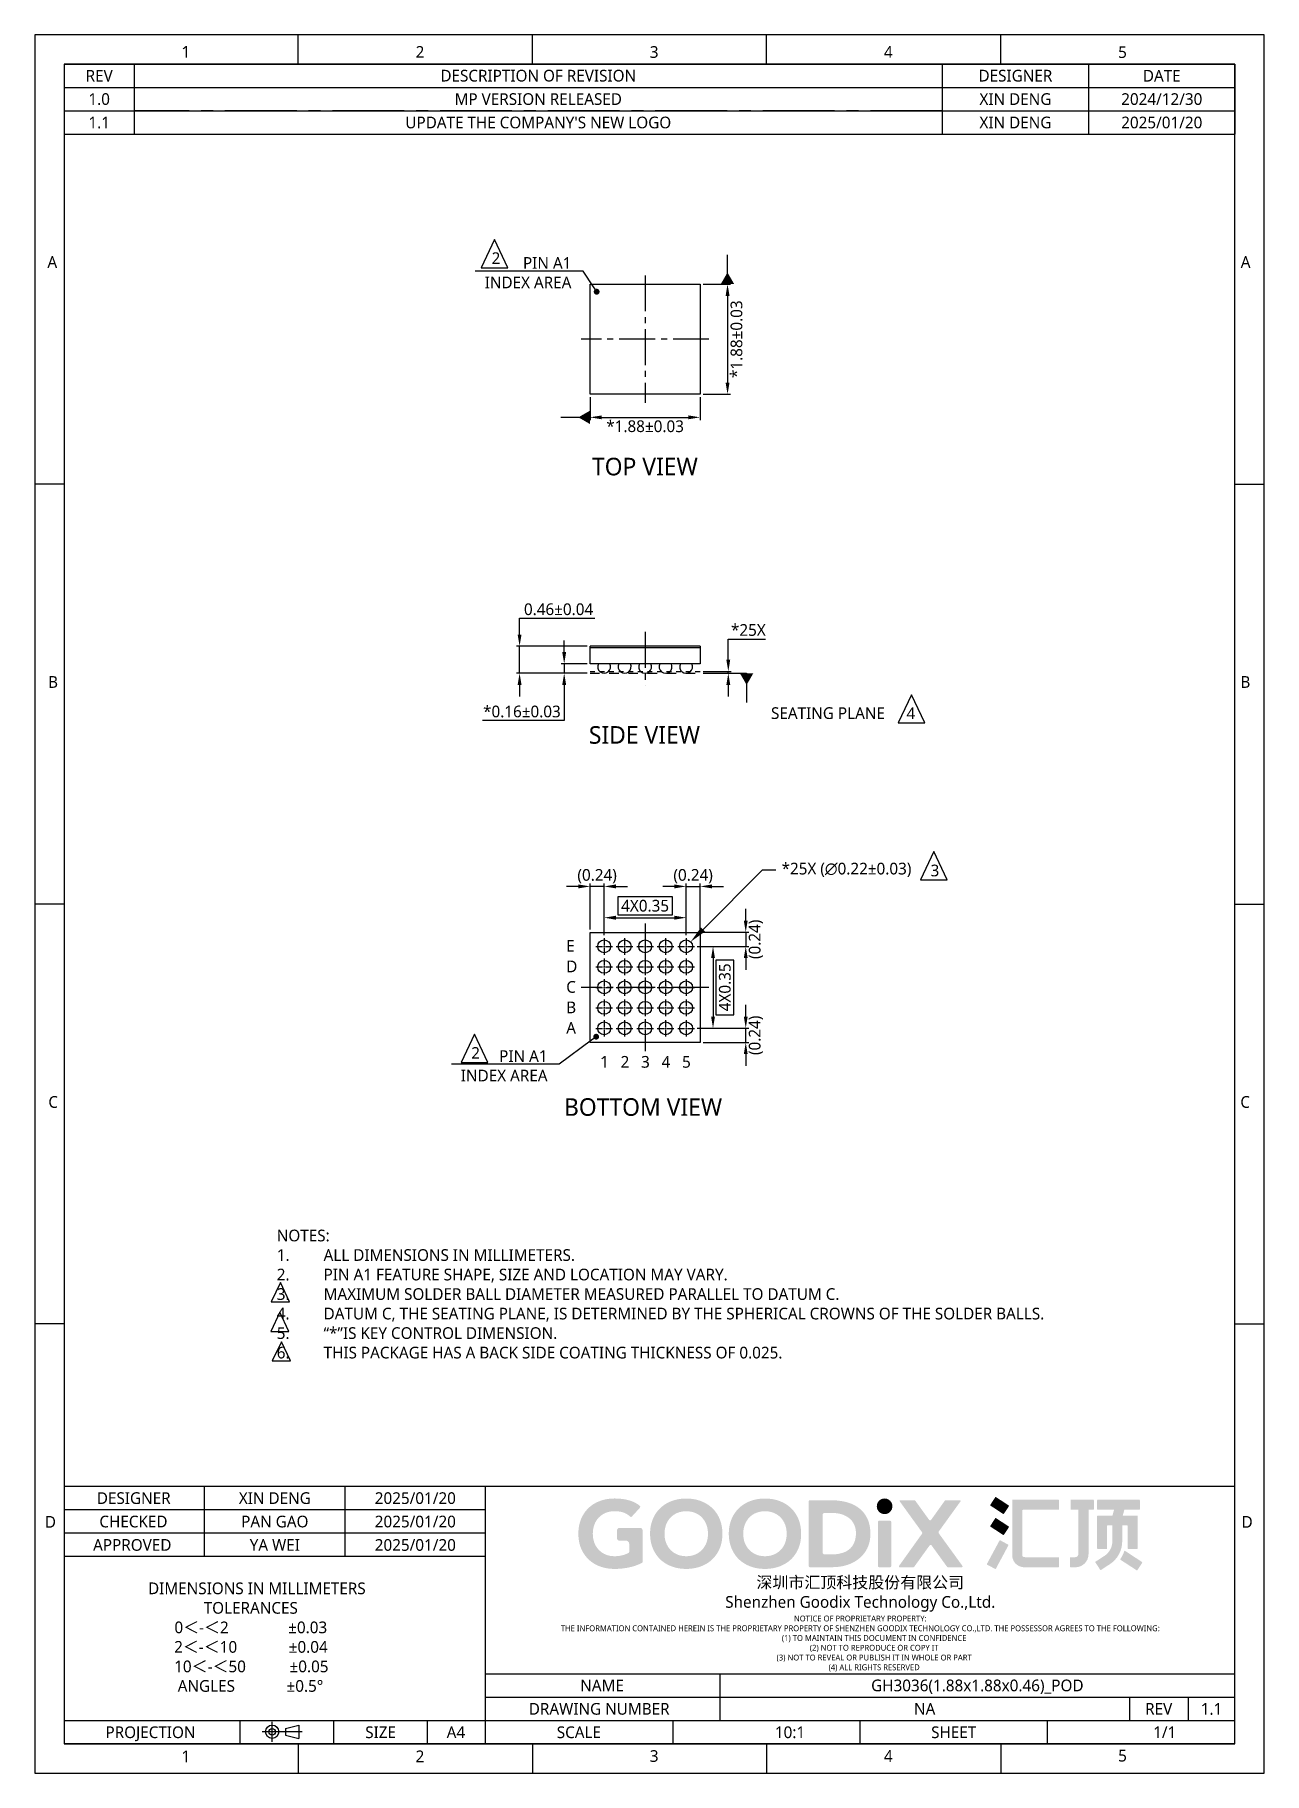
# Model space of a CAD drawing. Header units: millimetres. Extents: x 1120 to 1330, y 244 to 541.
import ezdxf
from ezdxf import colors
from ezdxf.entities.mleader import LeaderData, LeaderLine
from ezdxf.enums import TextEntityAlignment as Align
from ezdxf.math import Vec2, Vec3

# ---------------------------------------------------------------- set-up
doc = ezdxf.new("R2010")
doc.units = ezdxf.units.MM
doc.header["$LTSCALE"] = 16.335
doc.header["$PDMODE"] = 3
doc.header["$PDSIZE"] = 8
doc.linetypes.add('CENTER2', pattern=[1.125, 0.75, -0.125, 0.125, -0.125])
doc.linetypes.add('DASHED', pattern=[0.2, 0.1, -0.1])
doc.layers.get('0').update_dxf_attribs({"linetype": 'CONTINUOUS'})
doc.layers.get('DEFPOINTS').update_dxf_attribs({"linetype": 'CONTINUOUS'})
doc.layers.add('AM_5', color=3, linetype='CONTINUOUS', lineweight=25)
doc.layers.add('Outline', color=7, linetype='CONTINUOUS', lineweight=30)
for name, color, linetype in [('CL', 10, 'CENTER2'), ('DIM', 3, 'CONTINUOUS'), ('TXT', 2, 'CONTINUOUS'), ('图层 1', 7, 'CONTINUOUS')]:
    doc.layers.add(name, color=color, linetype=linetype)
doc.styles.get("Standard").update_dxf_attribs({"font": '', "height": 2})
doc.styles.get('Standard').set_extended_font_data('Microsoft YaHei')
doc.dimstyles.new('AM_ISO', dxfattribs={"dimtxt": 2, "dimasz": 2, "dimexe": 0.5, "dimexo": 0.5, "dimgap": 0.5, "dimtad": 2, "dimtoh": 1, "dimdec": 3, "dimlfac": 0.1, "dimdsep": 46, "dimtxsty": 'Standard', "dimcen": 1, "dimclrd": 3, "dimclre": 3, "dimclrt": 3, "dimadec": 0, "dimazin": 2, "dimtp": 0.1, "dimtm": 0.1, "dimtfac": 0.71, "dimtdec": 3, "dimtmove": 0, "dimatfit": 3, "dimfxl": 1, "dimlwd": -1, "dimlwe": -1, "dimarcsym": 0})
doc.dimstyles.new('AM_ISO_biaozhu_up', dxfattribs={"dimtxt": 2, "dimasz": 2, "dimexe": 0.5, "dimexo": 0.5, "dimgap": 0.5, "dimtad": 1, "dimtoh": 1, "dimdec": 3, "dimlfac": 0.1, "dimdsep": 46, "dimtxsty": 'Standard', "dimcen": 1, "dimclrd": 3, "dimclre": 3, "dimclrt": 3, "dimadec": 0, "dimazin": 2, "dimtp": 0.1, "dimtm": 0.1, "dimtfac": 0.71, "dimtdec": 3, "dimtmove": 0, "dimatfit": 3, "dimfxl": 1, "dimlwd": -1, "dimlwe": -1, "dimarcsym": 0})
doc.dimstyles.new('AM_ISO_Local', dxfattribs={"dimtxt": 2, "dimasz": 2, "dimexe": 0.5, "dimexo": 0.5, "dimgap": 0.5, "dimtad": 2, "dimtoh": 1, "dimlfac": 0.1, "dimdsep": 46, "dimtxsty": 'Standard', "dimcen": 1, "dimclrd": 256, "dimclre": 256, "dimclrt": 256, "dimadec": 0, "dimazin": 2, "dimtp": 0.1, "dimtm": 0.1, "dimtfac": 0.71, "dimtmove": 0, "dimatfit": 3, "dimfxl": 1, "dimlwd": -1, "dimlwe": -1, "dimarcsym": 0})

msp = doc.modelspace()

# ---------------------------------------------------------------- texts
at = {"insert": (1125, 276.904), "char_height": 2, "width": 72, "attachment_point": 1}
msp.add_mtext('{\\fMicrosoft YaHei|b0|i0|c134|p34;\\W7.06271;   }DIMENSIONS IN MILLIMETERS\\P{\\fMicrosoft YaHei|b0|i0|c134|p34;\\W8.80404;    }TOLERANCES\\P{\\fMicrosoft YaHei|b0|i0|c134|p34;\\W9.27833;   }0＜-＜2               ±0.03\\P{\\fMicrosoft YaHei|b0|i0|c134|p34;\\W9.25550;   }2＜-＜10             ±0.04\\P{\\fMicrosoft YaHei|b0|i0|c134|p34;\\W9.25770;   }10＜-＜50           ±0.05\\P{\\fMicrosoft YaHei|b0|i0|c134|p34;\\W9.55528;   }ANGLES             ±0.5°', dxfattribs=at)
at = {"linetype": 'Continuous', "insert": (1261, 261.6957), "char_height": 0.8484848, "width": 128, "attachment_point": 8}
msp.add_mtext('{\\W9.3189;        \\P\\W8.43406;     \\P\\H2.35716x;\\W1;深圳市汇顶科技股份有限公司\\PShenzhen Goodix Technology Co.,Ltd.\\P\\H0.5x;NOTICE OF PROPRIETARY PROPERTY:\\PTHE INFORMATION CONTAINED HEREIN IS THE PROPRIETARY PROPERTY OF SHENZHEN GOODIX TECHNOLOGY CO.,LTD. THE POSSESSOR AGREES TO THE FOLLOWING:\\P^I^I^I^I^I^I^I^I^I^I^I^I^I^I(1) TO MAINTAIN THIS DOCUMENT IN CONFIDENCE\\P^I^I^I^I^I^I^I^I^I^I^I^I^I^I(2) NOT TO REPRODUCE OR COPY IT\\P^I^I^I^I^I^I^I^I^I^I^I^I^I^I(3) NOT TO REVEAL OR PUBLISH IT IN WHOLE OR PART\\P^I^I^I^I^I^I^I^I^I^I^I^I^I^I(4) ALL RIGHTS RESERVED}', dxfattribs=at)
at = {"layer": 'DIM', "char_height": 2, "attachment_point": 1}
for s, insert, width in [('2', (1198.0259, 504.1481), 2.331744), ('SEATING PLANE', (1245.7528, 426.4273), 31.014548), ('4', (1268.8995, 426.3985), 2.331744), ('3', (1273.0055, 399.5462), 2.331744), ('2', (1194.5469, 368.3709), 2.331744)]:
    msp.add_mtext(s, dxfattribs=dict(at, insert=insert, width=width))
at = {"layer": 'TXT'}
for s, p in [('E', (1210.7765, 384.6547)), ('D', (1210.7765, 381.1547)), ('C', (1210.7765, 377.6547)), ('B', (1210.7765, 374.1547)), ('A', (1210.7765, 370.6547)), ('1', (1216.5625, 364.8525)), ('2', (1220.0625, 364.8525)), ('3', (1223.5625, 364.8525)), ('4', (1227.0625, 364.8525)), ('5', (1230.5625, 364.8525))]:
    msp.add_text(s, height=2, dxfattribs=at).set_placement(p)
at = {"layer": 'TXT', "attachment_point": 1}
for s, insert, char_height, width in [('\\pi6.03607;TOP VIEW', (1209.1346, 469.0491), 3, 31.110225), ('\\pi5.75621;SIDE VIEW', (1208.8846, 423.2019), 3, 31.110225), ('\\pi1.46635;BOTTOM VIEW', (1208.9214, 359.6315), 3, 31.110225), ('NOTES:\\P1.^IALL DIMENSIONS IN MILLIMETERS.{\\H1.86932x; }\\P2.^IPIN A1 FEATURE SHAPE, SIZE AND LOCATION MAY VARY.{\\H1.5835x; }\\P3.^IMAXIMUM SOLDER BALL DIAMETER MEASURED PARALLEL TO DATUM C.{\\H1.67426x; }\\P4.^IDATUM C, THE SEATING PLANE, IS DETERMINED BY THE SPHERICAL CROWNS OF THE SOLDER BALLS.{\\H1.64005x; }\\P5.^I“*”IS KEY CONTROL DIMENSION.{\\H1.65145x; }\\P6.^ITHIS PACKAGE HAS A BACK SIDE COATING THICKNESS OF 0.025.{\\H1.64765x; }', (1161.3332, 337.1838), 2, 139.985843)]:
    msp.add_mtext(s, dxfattribs=dict(at, insert=insert, char_height=char_height, width=width))

# ---------------------------------------------------------------- blocks, each defined once
blk = doc.blocks.new('*T58')
at = {"color": 0, "linetype": 'ByBlock', "lineweight": -2, "transparency": 16777216}
for p, q in [((0, 0), (200, 0)), ((0, 0), (0, -12)), ((12, 0), (12, -12)), ((150, 0), (150, -12)), ((175, 0), (175, -12)), ((200, 0), (200, -12)), ((0, -4), (200, -4)), ((0, -8), (200, -8)), ((0, -12), (200, -12))]:
    blk.add_line(p, q, dxfattribs=at)
at = {"color": 0, "lineweight": -2, "transparency": 16777216, "char_height": 2, "attachment_point": 5}
for s, insert, width in [('REV', (6, -2), 11.88), ('{\\C256;DESCRIPTION OF REVISION\\P}', (81, -2), 137.88), ('DESIGNER', (162.5, -2), 24.88), ('DATE', (187.5, -2), 24.88), ('1.0', (6, -6), 11.88), ('{\\C256;MP VERSION RELEASED}', (81, -6), 137.88), ('XIN DENG', (162.5, -6), 24.88), ('2024/12/30', (187.5, -6), 24.88), ('1.1', (6, -10), 11.88), ("UPDATE THE COMPANY'S NEW LOGO", (81, -10), 137.88), ('XIN DENG', (162.5, -10), 24.88), ('2025/01/20', (187.5, -10), 24.88)]:
    blk.add_mtext(s, dxfattribs=dict(at, insert=insert, width=width))
blk = doc.blocks.new('P')
at = {"color": 7, "linetype": 'Continuous'}
for p, q in [((5.09, 0), (-1.7, 0)), ((0, -1.7), (0, 1.7)), ((2.26, 0.57), (4.53, 1.13)), ((2.26, 0.57), (2.26, -0.57)), ((4.53, 1.13), (4.53, -1.13)), ((2.26, -0.57), (4.53, -1.13))]:
    blk.add_line(p, q, dxfattribs=at)
for radius in [1.13, 0.566]:
    blk.add_circle((0, 0), radius, dxfattribs=at)
blk = doc.blocks.new('A4VD')
for p, q in [((45, 292), (45, 297)), ((85, 292), (85, 297)), ((125, 292), (125, 297)), ((165, 292), (165, 297)), ((5, 220.25), (0, 220.25)), ((205, 220.25), (210, 220.25)), ((5, 148.5), (0, 148.5)), ((205, 148.5), (210, 148.5)), ((5, 76.75), (0, 76.75)), ((205, 76.75), (210, 76.75)), ((205, 49), (5, 49)), ((29, 37), (29, 49)), ((53, 37), (53, 49)), ((77, 5), (77, 49)), ((77, 45), (5, 45)), ((77, 45), (5, 45)), ((77, 41), (5, 41)), ((77, 37), (5, 37)), ((77, 17), (205, 17)), ((117, 17), (117, 9)), ((77, 13), (205, 13)), ((187, 13), (187, 9)), ((197, 13), (197, 9)), ((5, 9), (205, 9)), ((35, 9), (35, 5)), ((51, 9), (51, 4.9)), ((67, 9), (67, 4.9)), ((109, 9), (109, 5)), ((141, 5), (141, 9)), ((173, 5), (173, 9)), ((205, 5), (5, 5)), ((45, 5), (45, 0)), ((85, 5), (85, 0)), ((125, 5), (125, 0)), ((165, 5), (165, 0))]:
    blk.add_line(p, q)
for points in [[(0, 0), (210, 0), (210, 297), (0, 297)], [(5, 5), (205, 5), (205, 292), (5, 292)]]:
    blk.add_lwpolyline(points, close=True)
blk.add_blockref('P', (40.56, 7.09))
for s, p in [('1', (25.05, 293.08)), ('2', (65.05, 293.07)), ('3', (105.05, 293.06)), ('4', (145.05, 293.06)), ('5', (185.05, 293.04)), ('A', (2.16, 257.18)), ('A', (205.99, 257.18)), ('B', (2.28, 185.43)), ('B', (205.94, 185.43)), ('C', (2.32, 113.68)), ('C', (205.92, 113.68)), ('D', (1.72, 41.94)), ('D', (206.13, 41.94)), ('1', (25.05, 1.88)), ('2', (65.05, 1.89)), ('3', (105.05, 1.94)), ('4', (145.05, 1.94)), ('5', (185.05, 2))]:
    blk.add_text(s, height=2).set_placement(p)
at = {"char_height": 2, "attachment_point": 1}
for s, insert, width in [('\\pi5.5991;DESIGNER', (5, 48), 24), ('\\pi6.0368;CHECKED', (5, 44), 24), ('\\pi4.96191;APPROVED', (5, 40), 24), ('\\pi16.16527;NAME', (77, 16), 40), ('\\pi7.37573;DRAWING NUMBER', (77, 12), 40), ('\\pi2.65655;REV', (187, 12), 10), ('\\pi7.07489;PROJECTION', (5, 8), 30), ('\\pi5.44416;SIZE', (51, 8), 16), ('\\pi3.35636;A4', (67, 8), 10), ('\\pi12.15946;SCALE', (77, 8), 32), ('\\pi12.10975;SHEET', (141, 8), 32)]:
    blk.add_mtext(s, dxfattribs=dict(at, insert=insert, width=width))
for tag, p in [('DESIGNER', (41, 47)), ('DESIGN_DATE', (65, 47)), ('CHECKED', (41, 43)), ('CHECK_DATE', (65, 43)), ('APPROVED', (41, 39)), ('APPROVE_DATE', (65, 39)), ('PART_NAME', (161, 15)), ('DRAWING_NUMBER', (152, 11)), ('REV', (201, 11)), ('SCALE', (129, 7)), ('SHEET', (193, 7))]:
    blk.add_attdef(tag, text='', height=2).set_placement(p, align=Align.MIDDLE_CENTER)
blk = doc.blocks.new('*D60')
at = {"color": 3, "transparency": 16777216}
for p, q in [((1202.81, 438.85), (1202.81, 441.63)), ((1202.81, 441.63), (1215.64, 441.63)), ((1214.35, 436.85), (1202.31, 436.85)), ((1202.81, 432.25), (1202.81, 436.85)), ((1214.35, 432.25), (1202.31, 432.25)), ((1202.81, 430.25), (1202.81, 428.25))]:
    blk.add_line(p, q, dxfattribs=at)
for points in [[(1202.48, 438.85), (1203.14, 438.85), (1202.81, 436.85)], [(1202.48, 430.25), (1203.14, 430.25), (1202.81, 432.25)]]:
    blk.add_solid(points, dxfattribs=at)
at = {"layer": 'DEFPOINTS', "color": 0, "transparency": 16777216}
for p in [(1214.85, 436.85), (1202.81, 432.25), (1214.85, 432.25)]:
    blk.add_point(p, dxfattribs=at)
at = {"color": 3, "transparency": 16777216, "insert": (1209.47, 443.16), "char_height": 2, "attachment_point": 5}
blk.add_mtext('0.46%%P0.04', dxfattribs=at)
blk = doc.blocks.new('*D61')
at = {"color": 3, "transparency": 16777216}
for p, q in [((1238.46, 434.55), (1238.46, 438.08)), ((1238.46, 438.08), (1244.83, 438.08)), ((1234.15, 432.55), (1238.96, 432.55)), ((1234.15, 432.25), (1238.96, 432.25)), ((1238.46, 432.25), (1238.46, 432.55)), ((1238.46, 430.25), (1238.46, 428.25))]:
    blk.add_line(p, q, dxfattribs=at)
for points in [[(1238.13, 434.55), (1238.79, 434.55), (1238.46, 432.55)], [(1238.13, 430.25), (1238.79, 430.25), (1238.46, 432.25)]]:
    blk.add_solid(points, dxfattribs=at)
at = {"layer": 'DEFPOINTS', "color": 0, "transparency": 16777216}
for p in [(1233.65, 432.55), (1233.65, 432.25), (1238.46, 432.55)]:
    blk.add_point(p, dxfattribs=at)
at = {"color": 3, "transparency": 16777216, "insert": (1241.89, 439.62), "char_height": 2, "attachment_point": 5}
blk.add_mtext('*25X', dxfattribs=at)
blk = doc.blocks.new('*D62')
at = {"color": 3, "transparency": 16777216}
for p, q in [((1210.43, 435.85), (1210.43, 437.85)), ((1214.35, 433.85), (1209.93, 433.85)), ((1210.43, 433.85), (1210.43, 432.25)), ((1214.35, 432.25), (1209.93, 432.25)), ((1210.43, 430.25), (1210.43, 424.15)), ((1210.43, 424.15), (1196.49, 424.15))]:
    blk.add_line(p, q, dxfattribs=at)
for points in [[(1210.09, 435.85), (1210.76, 435.85), (1210.43, 433.85)], [(1210.09, 430.25), (1210.76, 430.25), (1210.43, 432.25)]]:
    blk.add_solid(points, dxfattribs=at)
at = {"layer": 'DEFPOINTS', "color": 0, "transparency": 16777216}
for p in [(1214.85, 433.85), (1210.43, 432.25), (1214.85, 432.25)]:
    blk.add_point(p, dxfattribs=at)
at = {"color": 3, "transparency": 16777216, "insert": (1203.21, 425.69), "char_height": 2, "attachment_point": 5}
blk.add_mtext('*0.16±0.03 ', dxfattribs=at)
blk = doc.blocks.new('_DatumFilled')
at = {"color": 0, "linetype": 'ByBlock'}
blk.add_solid([(0, 0.58), (-1, 0), (0, -0.58)], dxfattribs=at)
blk = doc.blocks.new('*D64')
at = {"color": 3, "transparency": 16777216}
for p, q in [((1212.85, 395.82), (1210.85, 395.82)), ((1214.85, 388.48), (1214.85, 396.32)), ((1217.25, 395.82), (1214.85, 395.82)), ((1217.25, 387.5), (1217.25, 396.32)), ((1219.25, 395.82), (1221.25, 395.82))]:
    blk.add_line(p, q, dxfattribs=at)
for points in [[(1212.85, 396.16), (1212.85, 395.49), (1214.85, 395.82)], [(1219.25, 396.16), (1219.25, 395.49), (1217.25, 395.82)]]:
    blk.add_solid(points, dxfattribs=at)
at = {"layer": 'DEFPOINTS', "color": 0, "transparency": 16777216}
for p in [(1214.85, 395.82), (1214.85, 387.98), (1217.25, 387)]:
    blk.add_point(p, dxfattribs=at)
at = {"color": 3, "transparency": 16777216, "insert": (1216.05, 397.57), "char_height": 2, "attachment_point": 5}
blk.add_mtext('(0.24)', dxfattribs=at)
blk = doc.blocks.new('*D65')
at = {"color": 3, "transparency": 16777216}
for p, q in [((1241.44, 373.58), (1241.44, 375.58)), ((1233.15, 371.58), (1241.94, 371.58)), ((1241.44, 369.18), (1241.44, 371.58)), ((1234.15, 369.18), (1241.94, 369.18)), ((1241.44, 367.18), (1241.44, 365.18))]:
    blk.add_line(p, q, dxfattribs=at)
for points in [[(1241.11, 373.58), (1241.77, 373.58), (1241.44, 371.58)], [(1241.11, 367.18), (1241.77, 367.18), (1241.44, 369.18)]]:
    blk.add_solid(points, dxfattribs=at)
at = {"layer": 'DEFPOINTS', "color": 0, "transparency": 16777216}
for p in [(1232.65, 371.58), (1241.44, 371.58), (1233.65, 369.18)]:
    blk.add_point(p, dxfattribs=at)
at = {"color": 3, "transparency": 16777216, "insert": (1243.18, 370.38), "char_height": 2, "attachment_point": 5, "rotation": 90}
blk.add_mtext('(0.24)', dxfattribs=at)
blk = doc.blocks.new('_DOT')
at = {"color": 0, "linetype": 'ByBlock', "lineweight": -2}
blk.add_line((-0.5, 0), (-1, 0), dxfattribs=at)
at = {"color": 0, "linetype": 'ByBlock', "const_width": 0.5}
blk.add_lwpolyline([(-0.25, 0, 1), (0.25, 0, 1)], format="xyb", close=True, dxfattribs=at)
blk = doc.blocks.new('*D66')
at = {"layer": 'AM_5', "transparency": 16777216}
for p, q in [((1228.92, 394.04), (1219.58, 394.04)), ((1219.58, 394.04), (1219.58, 390.98)), ((1228.92, 390.98), (1228.92, 394.04)), ((1217.25, 387.5), (1217.25, 390.98)), ((1219.25, 390.48), (1229.25, 390.48)), ((1219.58, 390.98), (1228.92, 390.98)), ((1231.25, 387.5), (1231.25, 390.98))]:
    blk.add_line(p, q, dxfattribs=at)
for points in [[(1219.25, 390.81), (1219.25, 390.14), (1217.25, 390.48)], [(1229.25, 390.81), (1229.25, 390.14), (1231.25, 390.48)]]:
    blk.add_solid(points, dxfattribs=at)
at = {"layer": 'DEFPOINTS', "color": 0, "transparency": 16777216}
for p in [(1231.25, 390.48), (1217.25, 387), (1231.25, 387)]:
    blk.add_point(p, dxfattribs=at)
at = {"layer": 'AM_5', "transparency": 16777216, "insert": (1224.25, 392.51), "char_height": 2, "attachment_point": 5}
blk.add_mtext('4X0.35', dxfattribs=at)
blk = doc.blocks.new('*D67')
at = {"layer": 'AM_5', "transparency": 16777216}
for p, q in [((1233.17, 385.58), (1236.35, 385.58)), ((1235.85, 383.58), (1235.85, 373.58)), ((1239.42, 383.24), (1236.35, 383.24)), ((1236.35, 383.24), (1236.35, 373.91)), ((1239.42, 373.91), (1239.42, 383.24)), ((1233.17, 371.58), (1236.35, 371.58)), ((1236.35, 373.91), (1239.42, 373.91))]:
    blk.add_line(p, q, dxfattribs=at)
for points in [[(1235.52, 383.58), (1236.18, 383.58), (1235.85, 385.58)], [(1235.52, 373.58), (1236.18, 373.58), (1235.85, 371.58)]]:
    blk.add_solid(points, dxfattribs=at)
at = {"layer": 'DEFPOINTS', "color": 0, "transparency": 16777216}
for p in [(1232.67, 385.58), (1232.67, 371.58), (1235.85, 371.58)]:
    blk.add_point(p, dxfattribs=at)
at = {"layer": 'AM_5', "transparency": 16777216, "insert": (1237.88, 378.58), "char_height": 2, "attachment_point": 5, "rotation": 90}
blk.add_mtext('4X0.35', dxfattribs=at)
blk = doc.blocks.new('*D69')
at = {"layer": 'DEFPOINTS', "color": 0, "transparency": 16777216}
for p in [(1233.65, 395.82), (1231.25, 386.99), (1233.65, 387.98)]:
    blk.add_point(p, dxfattribs=at)
at = {"layer": 'DIM', "color": 3, "transparency": 16777216}
for p, q in [((1229.25, 395.82), (1227.25, 395.82)), ((1231.25, 387.49), (1231.25, 396.32)), ((1231.25, 395.82), (1233.65, 395.82)), ((1233.65, 388.48), (1233.65, 396.32)), ((1235.65, 395.82), (1237.65, 395.82))]:
    blk.add_line(p, q, dxfattribs=at)
for points in [[(1229.25, 396.16), (1229.25, 395.49), (1231.25, 395.82)], [(1235.65, 396.16), (1235.65, 395.49), (1233.65, 395.82)]]:
    blk.add_solid(points, dxfattribs=at)
at = {"layer": 'DIM', "color": 3, "transparency": 16777216, "insert": (1232.45, 397.57), "char_height": 2, "attachment_point": 5}
blk.add_mtext('(0.24)', dxfattribs=at)
blk = doc.blocks.new('*D68')
at = {"layer": 'DEFPOINTS', "color": 0, "transparency": 16777216}
for p in [(1233.15, 387.98), (1232.67, 385.58), (1241.44, 385.58)]:
    blk.add_point(p, dxfattribs=at)
at = {"layer": 'DIM', "color": 3, "transparency": 16777216}
for p, q in [((1241.44, 389.98), (1241.44, 391.98)), ((1233.65, 387.98), (1241.94, 387.98)), ((1241.44, 387.98), (1241.44, 385.58)), ((1233.17, 385.58), (1241.94, 385.58)), ((1241.44, 383.58), (1241.44, 381.58))]:
    blk.add_line(p, q, dxfattribs=at)
for points in [[(1241.11, 389.98), (1241.77, 389.98), (1241.44, 387.98)], [(1241.11, 383.58), (1241.77, 383.58), (1241.44, 385.58)]]:
    blk.add_solid(points, dxfattribs=at)
at = {"layer": 'DIM', "color": 3, "transparency": 16777216, "insert": (1243.18, 386.78), "char_height": 2, "attachment_point": 5, "rotation": 90}
blk.add_mtext('(0.24)', dxfattribs=at)
blk = doc.blocks.new('*U63')
at = {"color": 0}
for p, q in [((-1.42, 0), (-0.26, 0)), ((0, 0.26), (0, 1.42)), ((0.26, 0), (1.42, 0)), ((0, -1.42), (0, -0.26))]:
    blk.add_line(p, q, dxfattribs=at)
at = {"color": 0, "linetype": 'Continuous'}
for p, q in [((-0.13, 0), (0.13, 0)), ((0, -0.13), (0, 0.13))]:
    blk.add_line(p, q, dxfattribs=at)
blk = doc.blocks.new('*U70')
at = {"layer": 'Outline', "linetype": 'Continuous'}
blk.add_circle((0, 0), 1.1, dxfattribs=at)
at = {"layer": 'CL', "rotation": 270}
blk.add_blockref('*U63', (0, 0), dxfattribs=at)
blk = doc.blocks.new('*U71')
at = {"layer": 'Outline', "color": 0, "linetype": 'ByBlock', "lineweight": -2, "transparency": 16777216}
for p in [(0, 14), (3.5, 14), (7, 14), (10.5, 14), (14, 14), (0, 10.5), (3.5, 10.5), (7, 10.5), (10.5, 10.5), (14, 10.5), (0, 7), (3.5, 7), (7, 7), (10.5, 7), (14, 7), (0, 3.5), (3.5, 3.5), (7, 3.5), (10.5, 3.5), (14, 3.5), (0, 0), (3.5, 0), (7, 0), (10.5, 0), (14, 0)]:
    blk.add_blockref('*U70', p, dxfattribs=at)
blk = doc.blocks.new('*D72')
at = {"layer": 'DEFPOINTS', "color": 0, "linetype": 'Continuous', "transparency": 16777216}
for p in [(1233.65, 498.71), (1233.65, 479.91), (1238.33, 479.91)]:
    blk.add_point(p, dxfattribs=at)
at = {"layer": 'DIM', "color": 3, "linetype": 'Continuous', "transparency": 16777216}
for p, q in [((1234.15, 498.71), (1238.83, 498.71)), ((1238.33, 496.71), (1238.33, 481.91)), ((1234.15, 479.91), (1238.83, 479.91))]:
    blk.add_line(p, q, dxfattribs=at)
for points in [[(1238, 496.71), (1238.67, 496.71), (1238.33, 498.71)], [(1238, 481.91), (1238.67, 481.91), (1238.33, 479.91)]]:
    blk.add_solid(points, dxfattribs=at)
at = {"layer": 'DIM', "color": 3, "linetype": 'Continuous', "transparency": 16777216, "insert": (1239.87, 489.31), "char_height": 2, "attachment_point": 5, "rotation": 90}
blk.add_mtext('*1.88%%P0.03', dxfattribs=at)
blk = doc.blocks.new('*D73')
at = {"layer": 'DEFPOINTS', "color": 0, "linetype": 'Continuous', "transparency": 16777216}
for p in [(1214.85, 479.91), (1233.65, 479.91), (1233.65, 475.96)]:
    blk.add_point(p, dxfattribs=at)
at = {"layer": 'DIM', "color": 3, "linetype": 'Continuous', "transparency": 16777216}
for p, q in [((1214.85, 479.41), (1214.85, 475.46)), ((1233.65, 479.41), (1233.65, 475.46)), ((1216.85, 475.96), (1231.65, 475.96))]:
    blk.add_line(p, q, dxfattribs=at)
for points in [[(1216.85, 476.29), (1216.85, 475.63), (1214.85, 475.96)], [(1231.65, 476.29), (1231.65, 475.63), (1233.65, 475.96)]]:
    blk.add_solid(points, dxfattribs=at)
at = {"layer": 'DIM', "color": 3, "linetype": 'Continuous', "transparency": 16777216, "insert": (1224.25, 474.42), "char_height": 2, "attachment_point": 5}
blk.add_mtext('*1.88%%P0.03', dxfattribs=at)
blk = doc.blocks.new('zw$BF78')
at = {"layer": '图层 1'}
h = blk.add_hatch(color=152, dxfattribs=at)
h.dxf.hatch_style = 2
edge = h.paths.add_edge_path()
edge.add_spline(control_points=[(11.71, 11.93), (11.78, 12.02), (11.77, 12.15), (11.68, 12.23), (11.68, 12.23), (11.6, 12.3), (11.6, 12.3), (11.59, 12.31), (11.58, 12.32), (11.57, 12.32), (11.02, 12.75), (10.39, 13.07), (9.69, 13.27), (8.84, 13.52), (7.88, 13.64), (6.87, 13.64), (5.87, 13.64), (4.94, 13.48), (4.11, 13.17), (3.27, 12.86), (2.54, 12.41), (1.94, 11.84), (1.33, 11.26), (0.85, 10.55), (0.51, 9.73), (0.17, 8.9), (0, 7.97), (0, 6.96), (0, 5.94), (0.17, 5.01), (0.51, 4.18), (0.85, 3.36), (1.33, 2.65), (1.94, 2.08), (2.54, 1.5), (3.27, 1.05), (4.11, 0.74), (4.95, 0.43), (5.87, 0.27), (6.87, 0.27), (7.8, 0.27), (8.73, 0.37), (9.64, 0.56), (10.5, 0.74), (11.34, 1.04), (12.14, 1.45), (12.16, 1.46), (12.18, 1.49), (12.18, 1.52), (12.18, 1.52), (12.18, 7.62), (12.18, 7.62), (12.18, 7.86), (11.99, 8.05), (11.75, 8.05), (11.75, 8.05), (7.77, 8.05), (7.77, 8.05), (7.53, 8.05), (7.34, 7.86), (7.34, 7.62), (7.34, 7.62), (7.34, 6.07), (7.34, 6.07), (7.34, 5.83), (7.53, 5.64), (7.77, 5.64), (7.77, 5.64), (9.01, 5.64), (9.01, 5.64), (9.37, 5.64), (9.66, 5.35), (9.66, 4.99), (9.66, 4.99), (9.66, 3.55), (9.66, 3.55), (9.66, 3.43), (9.59, 3.33), (9.49, 3.28), (9.23, 3.15), (8.9, 3.02), (8.5, 2.9), (8.05, 2.76), (7.49, 2.68), (6.87, 2.68), (6.25, 2.68), (5.67, 2.79), (5.17, 3), (4.67, 3.21), (4.23, 3.52), (3.87, 3.9), (3.5, 4.28), (3.22, 4.73), (3.03, 5.25), (2.84, 5.76), (2.74, 6.34), (2.74, 6.96), (2.74, 7.56), (2.84, 8.13), (3.03, 8.66), (3.22, 9.18), (3.5, 9.64), (3.87, 10.02), (4.23, 10.4), (4.67, 10.7), (5.17, 10.91), (5.68, 11.12), (6.25, 11.23), (6.87, 11.23), (7.61, 11.23), (8.24, 11.12), (8.73, 10.91), (9.12, 10.74), (9.49, 10.51), (9.82, 10.22), (9.82, 10.22), (9.84, 10.2), (9.84, 10.2), (9.93, 10.12), (10.07, 10.12), (10.15, 10.21), (10.15, 10.21), (10.17, 10.23), (10.17, 10.23), (10.17, 10.23), (11.58, 11.77), (11.58, 11.77), (11.58, 11.77), (11.71, 11.93), (11.71, 11.93)], knot_values=[0, 0, 0, 0, 1, 1, 1, 2, 2, 2, 3, 3, 3, 4, 4, 4, 5, 5, 5, 6, 6, 6, 7, 7, 7, 8, 8, 8, 9, 9, 9, 10, 10, 10, 11, 11, 11, 12, 12, 12, 13, 13, 13, 14, 14, 14, 15, 15, 15, 16, 16, 16, 17, 17, 17, 18, 18, 18, 19, 19, 19, 20, 20, 20, 21, 21, 21, 22, 22, 22, 23, 23, 23, 24, 24, 24, 25, 25, 25, 26, 26, 26, 27, 27, 27, 28, 28, 28, 29, 29, 29, 30, 30, 30, 31, 31, 31, 32, 32, 32, 33, 33, 33, 34, 34, 34, 35, 35, 35, 36, 36, 36, 37, 37, 37, 38, 38, 38, 39, 39, 39, 40, 40, 40, 41, 41, 41, 42, 42, 42, 43, 43, 43, 43], degree=3, periodic=0)
h = blk.add_hatch(color=152, dxfattribs=at)
h.dxf.hatch_style = 2
edge = h.paths.add_edge_path()
edge.add_spline(control_points=[(20.48, 2.68), (19.86, 2.68), (19.29, 2.79), (18.78, 3), (18.28, 3.21), (17.84, 3.51), (17.48, 3.89), (17.12, 4.27), (16.84, 4.73), (16.64, 5.24), (16.45, 5.76), (16.35, 6.33), (16.35, 6.95), (16.35, 7.56), (16.45, 8.13), (16.64, 8.65), (16.84, 9.17), (17.12, 9.63), (17.48, 10.01), (17.84, 10.39), (18.28, 10.69), (18.78, 10.9), (19.29, 11.11), (19.86, 11.22), (20.48, 11.22), (21.1, 11.22), (21.67, 11.11), (22.17, 10.9), (22.67, 10.69), (23.11, 10.39), (23.47, 10.01), (23.83, 9.63), (24.12, 9.17), (24.31, 8.65), (24.5, 8.13), (24.6, 7.56), (24.6, 6.95), (24.6, 6.33), (24.5, 5.76), (24.31, 5.24), (24.31, 5.24), (24.31, 5.24), (24.31, 5.24), (24.12, 4.73), (23.83, 4.27), (23.47, 3.89), (23.11, 3.51), (22.67, 3.21), (22.17, 3), (21.67, 2.79), (21.1, 2.68), (20.48, 2.68)], knot_values=[0, 0, 0, 0, 1, 1, 1, 2, 2, 2, 3, 3, 3, 4, 4, 4, 5, 5, 5, 6, 6, 6, 7, 7, 7, 8, 8, 8, 9, 9, 9, 10, 10, 10, 11, 11, 11, 12, 12, 12, 13, 13, 13, 14, 14, 14, 15, 15, 15, 16, 16, 16, 17, 17, 17, 17], degree=3, periodic=0)
edge = h.paths.add_edge_path()
edge.add_spline(control_points=[(20.48, 13.63), (19.48, 13.63), (18.56, 13.47), (17.72, 13.16), (16.89, 12.85), (16.16, 12.4), (15.55, 11.82), (14.94, 11.25), (14.47, 10.54), (14.13, 9.72), (13.79, 8.9), (13.61, 7.96), (13.61, 6.95), (13.61, 5.93), (13.79, 5), (14.13, 4.18), (14.47, 3.36), (14.95, 2.65), (15.55, 2.07), (16.16, 1.5), (16.89, 1.05), (17.72, 0.74), (18.56, 0.43), (19.48, 0.27), (20.48, 0.27), (21.47, 0.27), (22.39, 0.43), (23.23, 0.74), (24.06, 1.05), (24.79, 1.5), (25.4, 2.07), (26.01, 2.65), (26.49, 3.36), (26.83, 4.18), (27.17, 5), (27.34, 5.93), (27.34, 6.95), (27.34, 7.96), (27.17, 8.9), (26.83, 9.72), (26.49, 10.54), (26.01, 11.25), (25.4, 11.82), (25.4, 11.82), (25.4, 11.82), (25.4, 11.82), (24.79, 12.4), (24.06, 12.85), (23.23, 13.16), (22.39, 13.47), (21.47, 13.63), (20.48, 13.63)], knot_values=[0, 0, 0, 0, 1, 1, 1, 2, 2, 2, 3, 3, 3, 4, 4, 4, 5, 5, 5, 6, 6, 6, 7, 7, 7, 8, 8, 8, 9, 9, 9, 10, 10, 10, 11, 11, 11, 12, 12, 12, 13, 13, 13, 14, 14, 14, 15, 15, 15, 16, 16, 16, 17, 17, 17, 17], degree=3, periodic=0)
h = blk.add_hatch(color=152, dxfattribs=at)
h.dxf.hatch_style = 2
edge = h.paths.add_edge_path()
edge.add_spline(control_points=[(35.42, 2.68), (34.8, 2.68), (34.23, 2.79), (33.72, 3), (33.22, 3.21), (32.78, 3.51), (32.42, 3.89), (32.06, 4.27), (31.78, 4.73), (31.58, 5.24), (31.39, 5.76), (31.29, 6.33), (31.29, 6.95), (31.29, 7.56), (31.39, 8.13), (31.58, 8.65), (31.78, 9.17), (32.06, 9.63), (32.42, 10.01), (32.78, 10.39), (33.22, 10.69), (33.72, 10.9), (34.23, 11.11), (34.8, 11.22), (35.42, 11.22), (36.04, 11.22), (36.61, 11.11), (37.11, 10.9), (37.61, 10.69), (38.05, 10.39), (38.41, 10.01), (38.77, 9.63), (39.06, 9.17), (39.25, 8.65), (39.44, 8.13), (39.54, 7.56), (39.54, 6.95), (39.54, 6.33), (39.44, 5.76), (39.25, 5.24), (39.25, 5.24), (39.25, 5.24), (39.25, 5.24), (39.06, 4.73), (38.77, 4.27), (38.41, 3.89), (38.05, 3.51), (37.61, 3.21), (37.11, 3), (36.61, 2.79), (36.04, 2.68), (35.42, 2.68)], knot_values=[0, 0, 0, 0, 1, 1, 1, 2, 2, 2, 3, 3, 3, 4, 4, 4, 5, 5, 5, 6, 6, 6, 7, 7, 7, 8, 8, 8, 9, 9, 9, 10, 10, 10, 11, 11, 11, 12, 12, 12, 13, 13, 13, 14, 14, 14, 15, 15, 15, 16, 16, 16, 17, 17, 17, 17], degree=3, periodic=0)
edge = h.paths.add_edge_path()
edge.add_spline(control_points=[(35.42, 13.63), (34.42, 13.63), (33.5, 13.47), (32.66, 13.16), (31.83, 12.85), (31.1, 12.4), (30.49, 11.82), (29.89, 11.25), (29.41, 10.54), (29.07, 9.72), (28.73, 8.9), (28.55, 7.96), (28.55, 6.95), (28.55, 5.93), (28.73, 5), (29.07, 4.18), (29.41, 3.36), (29.89, 2.65), (30.49, 2.07), (31.1, 1.5), (31.83, 1.05), (32.66, 0.74), (33.5, 0.43), (34.42, 0.27), (35.42, 0.27), (36.41, 0.27), (37.33, 0.43), (38.17, 0.74), (39, 1.05), (39.74, 1.5), (40.34, 2.07), (40.95, 2.65), (41.43, 3.36), (41.77, 4.18), (42.11, 5), (42.28, 5.93), (42.28, 6.95), (42.28, 7.96), (42.11, 8.9), (41.77, 9.72), (41.43, 10.54), (40.95, 11.25), (40.34, 11.82), (39.74, 12.4), (39, 12.85), (38.17, 13.16), (37.34, 13.47), (36.41, 13.63), (35.42, 13.63)], knot_values=[0, 0, 0, 0, 1, 1, 1, 2, 2, 2, 3, 3, 3, 4, 4, 4, 5, 5, 5, 6, 6, 6, 7, 7, 7, 8, 8, 8, 9, 9, 9, 10, 10, 10, 11, 11, 11, 12, 12, 12, 13, 13, 13, 14, 14, 14, 15, 15, 15, 16, 16, 16, 16], degree=3, periodic=0)
h = blk.add_hatch(color=152, dxfattribs=at)
h.dxf.hatch_style = 2
edge = h.paths.add_edge_path()
edge.add_spline(control_points=[(47.93, 3.01), (47.93, 3.01), (46.77, 3.01), (46.77, 3.01), (46.53, 3.01), (46.34, 3.2), (46.34, 3.44), (46.34, 3.44), (46.34, 10.47), (46.34, 10.47), (46.34, 10.71), (46.53, 10.9), (46.77, 10.9), (46.77, 10.9), (48.13, 10.9), (48.13, 10.9), (48.74, 10.9), (49.32, 10.82), (49.87, 10.67), (50.42, 10.51), (50.91, 10.27), (51.32, 9.96), (51.73, 9.65), (52.07, 9.25), (52.31, 8.77), (52.55, 8.28), (52.68, 7.71), (52.68, 7.07), (52.68, 6.32), (52.55, 5.68), (52.31, 5.17), (52.07, 4.65), (51.73, 4.22), (51.3, 3.9), (50.88, 3.58), (50.37, 3.35), (49.79, 3.22), (49.22, 3.08), (48.6, 3.01), (47.93, 3.01)], knot_values=[0, 0, 0, 0, 1, 1, 1, 2, 2, 2, 3, 3, 3, 4, 4, 4, 5, 5, 5, 6, 6, 6, 7, 7, 7, 8, 8, 8, 9, 9, 9, 10, 10, 10, 11, 11, 11, 12, 12, 12, 13, 13, 13, 13], degree=3, periodic=0)
edge = h.paths.add_edge_path()
edge.add_spline(control_points=[(43.92, 13.31), (43.8, 13.31), (43.71, 13.22), (43.71, 13.1), (43.71, 13.1), (43.71, 0.81), (43.71, 0.81), (43.71, 0.69), (43.8, 0.6), (43.92, 0.6), (43.92, 0.6), (48.26, 0.6), (48.26, 0.6), (49.21, 0.6), (50.12, 0.74), (50.98, 1.01), (51.84, 1.29), (52.61, 1.7), (53.27, 2.23), (53.92, 2.76), (54.45, 3.42), (54.84, 4.2), (55.22, 4.98), (55.42, 5.89), (55.42, 6.92), (55.42, 8.08), (55.22, 9.08), (54.82, 9.89), (54.42, 10.69), (53.88, 11.36), (53.2, 11.86), (52.52, 12.37), (51.71, 12.74), (50.8, 12.97), (49.88, 13.2), (48.9, 13.31), (47.88, 13.31), (47.88, 13.31), (43.92, 13.31), (43.92, 13.31)], knot_values=[0, 0, 0, 0, 1, 1, 1, 2, 2, 2, 3, 3, 3, 4, 4, 4, 5, 5, 5, 6, 6, 6, 7, 7, 7, 8, 8, 8, 9, 9, 9, 10, 10, 10, 11, 11, 11, 12, 12, 12, 13, 13, 13, 13], degree=3, periodic=0)
h = blk.add_hatch(color=20, dxfattribs=at)
h.dxf.hatch_style = 2
edge = h.paths.add_edge_path()
edge.add_spline(control_points=[(58.12, 13.64), (57.71, 13.64), (57.36, 13.5), (57.07, 13.21), (56.78, 12.92), (56.64, 12.57), (56.64, 12.16), (56.64, 11.75), (56.78, 11.41), (57.07, 11.11), (57.36, 10.82), (57.71, 10.68), (58.12, 10.68), (58.53, 10.68), (58.87, 10.82), (59.16, 11.11), (59.46, 11.41), (59.6, 11.75), (59.6, 12.16), (59.6, 12.57), (59.46, 12.92), (59.17, 13.21), (58.87, 13.5), (58.53, 13.64), (58.12, 13.64)], knot_values=[0, 0, 0, 0, 1, 1, 1, 2, 2, 2, 3, 3, 3, 4, 4, 4, 5, 5, 5, 6, 6, 6, 7, 7, 7, 8, 8, 8, 8], degree=3, periodic=0)
h = blk.add_hatch(color=152, dxfattribs=at)
h.dxf.hatch_style = 2
edge = h.paths.add_edge_path()
edge.add_spline(control_points=[(72.91, 0.82), (72.91, 0.82), (68.39, 7.05), (68.39, 7.05), (68.33, 7.15), (68.33, 7.27), (68.39, 7.36), (68.39, 7.36), (72.48, 13.03), (72.48, 13.03), (72.48, 13.03), (72.53, 13.1), (72.53, 13.1), (72.59, 13.19), (72.53, 13.31), (72.42, 13.31), (72.42, 13.31), (72.31, 13.31), (72.31, 13.31), (72.31, 13.31), (69.86, 13.31), (69.86, 13.31), (69.86, 13.31), (69.68, 13.31), (69.68, 13.31), (69.63, 13.31), (69.59, 13.29), (69.56, 13.25), (69.56, 13.25), (69.48, 13.13), (69.48, 13.13), (69.48, 13.13), (66.97, 9.61), (66.97, 9.61), (66.92, 9.54), (66.84, 9.5), (66.76, 9.5), (66.76, 9.5), (66.76, 9.5), (66.76, 9.5), (66.67, 9.5), (66.59, 9.54), (66.55, 9.61), (66.55, 9.61), (64.02, 13.11), (64.02, 13.11), (64.02, 13.11), (63.92, 13.25), (63.92, 13.25), (63.89, 13.29), (63.85, 13.31), (63.8, 13.31), (63.8, 13.31), (63.58, 13.31), (63.58, 13.31), (63.58, 13.31), (61.26, 13.31), (61.26, 13.31), (61.26, 13.31), (61.09, 13.31), (61.09, 13.31), (60.98, 13.31), (60.92, 13.19), (60.99, 13.1), (60.99, 13.1), (61.1, 12.94), (61.1, 12.94), (61.1, 12.94), (65.22, 7.24), (65.22, 7.24), (65.29, 7.15), (65.29, 7.03), (65.22, 6.94), (65.22, 6.94), (60.87, 0.86), (60.87, 0.86), (60.87, 0.86), (60.84, 0.81), (60.84, 0.81), (60.78, 0.72), (60.84, 0.6), (60.95, 0.6), (60.95, 0.6), (60.95, 0.6), (60.95, 0.6), (60.95, 0.6), (63.37, 0.6), (63.37, 0.6), (63.37, 0.6), (63.62, 0.6), (63.62, 0.6), (63.66, 0.6), (63.7, 0.62), (63.73, 0.66), (63.73, 0.66), (63.83, 0.8), (63.83, 0.8), (63.83, 0.8), (66.64, 4.7), (66.64, 4.7), (66.69, 4.77), (66.77, 4.81), (66.85, 4.81), (66.85, 4.81), (66.85, 4.81), (66.85, 4.81), (66.93, 4.81), (67.01, 4.77), (67.06, 4.7), (67.06, 4.7), (69.93, 0.73), (69.93, 0.73), (69.93, 0.73), (69.98, 0.66), (69.98, 0.66), (70.01, 0.62), (70.05, 0.6), (70.09, 0.6), (70.09, 0.6), (70.23, 0.6), (70.23, 0.6), (70.23, 0.6), (72.76, 0.6), (72.76, 0.6), (72.76, 0.6), (72.8, 0.6), (72.8, 0.6), (72.91, 0.6), (72.97, 0.73), (72.91, 0.82), (72.91, 0.82), (72.91, 0.82), (72.91, 0.82)], knot_values=[0, 0, 0, 0, 1, 1, 1, 2, 2, 2, 3, 3, 3, 4, 4, 4, 5, 5, 5, 6, 6, 6, 7, 7, 7, 8, 8, 8, 9, 9, 9, 10, 10, 10, 11, 11, 11, 12, 12, 12, 13, 13, 13, 14, 14, 14, 15, 15, 15, 16, 16, 16, 17, 17, 17, 18, 18, 18, 19, 19, 19, 20, 20, 20, 21, 21, 21, 22, 22, 22, 23, 23, 23, 24, 24, 24, 25, 25, 25, 26, 26, 26, 27, 27, 27, 28, 28, 28, 29, 29, 29, 30, 30, 30, 31, 31, 31, 32, 32, 32, 33, 33, 33, 34, 34, 34, 35, 35, 35, 36, 36, 36, 37, 37, 37, 38, 38, 38, 39, 39, 39, 40, 40, 40, 41, 41, 41, 42, 42, 42, 43, 43, 43, 44, 44, 44, 44], degree=3, periodic=0)
h = blk.add_hatch(color=152, dxfattribs=at)
h.dxf.hatch_style = 2
edge = h.paths.add_edge_path()
edge.add_spline(control_points=[(78.22, 12.28), (78.22, 12.28), (80.6, 10.72), (80.6, 10.72), (80.66, 10.68), (80.74, 10.7), (80.78, 10.75), (80.78, 10.75), (81.7, 12.16), (81.7, 12.16), (81.73, 12.21), (81.72, 12.29), (81.66, 12.33), (81.66, 12.33), (79.28, 13.89), (79.28, 13.89), (79.22, 13.93), (79.15, 13.91), (79.11, 13.86), (79.11, 13.86), (78.19, 12.45), (78.19, 12.45), (78.15, 12.4), (78.17, 12.32), (78.22, 12.28)], knot_values=[0, 0, 0, 0, 1, 1, 1, 2, 2, 2, 3, 3, 3, 4, 4, 4, 5, 5, 5, 6, 6, 6, 7, 7, 7, 8, 8, 8, 8], degree=3, periodic=0)
h = blk.add_hatch(color=152, dxfattribs=at)
h.dxf.hatch_style = 2
edge = h.paths.add_edge_path()
edge.add_spline(control_points=[(91.1, 13.42), (91.1, 13.42), (82.45, 13.42), (82.45, 13.42), (82.38, 13.42), (82.33, 13.36), (82.33, 13.3), (82.33, 13.3), (82.33, 2.98), (82.33, 2.98), (82.33, 2.06), (82.72, 1.51), (83.04, 1.21), (83.65, 0.64), (84.44, 0.57), (84.78, 0.57), (84.81, 0.57), (84.85, 0.58), (84.87, 0.58), (84.87, 0.58), (91.1, 0.58), (91.1, 0.58), (91.16, 0.58), (91.22, 0.63), (91.22, 0.7), (91.22, 0.7), (91.22, 2.38), (91.22, 2.38), (91.22, 2.45), (91.16, 2.5), (91.1, 2.5), (91.1, 2.5), (84.85, 2.5), (84.85, 2.5), (84.85, 2.5), (84.82, 2.5), (84.82, 2.5), (84.82, 2.5), (84.79, 2.5), (84.79, 2.5), (84.68, 2.5), (84.45, 2.53), (84.35, 2.62), (84.27, 2.7), (84.25, 2.88), (84.25, 2.98), (84.25, 2.98), (84.25, 11.37), (84.25, 11.37), (84.25, 11.44), (84.31, 11.49), (84.37, 11.49), (84.37, 11.49), (91.1, 11.49), (91.1, 11.49), (91.16, 11.49), (91.22, 11.54), (91.22, 11.61), (91.22, 11.61), (91.22, 13.3), (91.22, 13.3), (91.22, 13.36), (91.16, 13.42), (91.1, 13.42)], knot_values=[0, 0, 0, 0, 1, 1, 1, 2, 2, 2, 3, 3, 3, 4, 4, 4, 5, 5, 5, 6, 6, 6, 7, 7, 7, 8, 8, 8, 9, 9, 9, 10, 10, 10, 11, 11, 11, 12, 12, 12, 13, 13, 13, 14, 14, 14, 15, 15, 15, 16, 16, 16, 17, 17, 17, 18, 18, 18, 19, 19, 19, 20, 20, 20, 21, 21, 21, 21], degree=3, periodic=0)
h = blk.add_hatch(color=152, dxfattribs=at)
h.dxf.hatch_style = 2
edge = h.paths.add_edge_path()
edge.add_spline(control_points=[(97.71, 13.42), (97.71, 13.42), (93.53, 13.42), (93.53, 13.42), (93.46, 13.42), (93.41, 13.36), (93.41, 13.3), (93.41, 13.3), (93.41, 11.61), (93.41, 11.61), (93.41, 11.54), (93.46, 11.49), (93.53, 11.49), (93.53, 11.49), (94.89, 11.49), (94.89, 11.49), (94.89, 11.49), (94.89, 3.07), (94.89, 3.07), (94.89, 2.76), (94.64, 2.5), (94.32, 2.5), (94.32, 2.5), (93.4, 2.5), (93.4, 2.5), (93.33, 2.5), (93.28, 2.45), (93.28, 2.38), (93.28, 2.38), (93.28, 0.7), (93.28, 0.7), (93.28, 0.63), (93.33, 0.58), (93.4, 0.58), (93.4, 0.58), (94.32, 0.58), (94.32, 0.58), (95.7, 0.58), (96.82, 1.69), (96.82, 3.07), (96.82, 3.07), (96.82, 11.49), (96.82, 11.49), (96.82, 11.49), (97.71, 11.49), (97.71, 11.49), (97.77, 11.49), (97.83, 11.54), (97.83, 11.61), (97.83, 11.61), (97.83, 13.3), (97.83, 13.3), (97.83, 13.36), (97.77, 13.42), (97.71, 13.42)], knot_values=[0, 0, 0, 0, 1, 1, 1, 2, 2, 2, 3, 3, 3, 4, 4, 4, 5, 5, 5, 6, 6, 6, 7, 7, 7, 8, 8, 8, 9, 9, 9, 10, 10, 10, 11, 11, 11, 12, 12, 12, 13, 13, 13, 14, 14, 14, 15, 15, 15, 16, 16, 16, 17, 17, 17, 18, 18, 18, 18], degree=3, periodic=0)
h = blk.add_hatch(color=152, dxfattribs=at)
h.dxf.hatch_style = 2
edge = h.paths.add_edge_path()
edge.add_spline(control_points=[(103.22, 8.53), (103.22, 8.53), (104.15, 8.53), (104.15, 8.53), (104.22, 8.53), (104.27, 8.48), (104.27, 8.41), (104.27, 8.41), (104.27, 4.17), (104.27, 4.17), (104.27, 4.1), (104.33, 4.05), (104.39, 4.05), (104.39, 4.05), (106.03, 4.05), (106.03, 4.05), (106.1, 4.05), (106.15, 4.1), (106.15, 4.17), (106.15, 4.17), (106.15, 10.29), (106.15, 10.29), (106.15, 10.36), (106.1, 10.41), (106.03, 10.41), (106.03, 10.41), (103.32, 10.41), (103.32, 10.41), (103.32, 10.41), (103.62, 11.49), (103.62, 11.49), (103.62, 11.49), (106.43, 11.49), (106.43, 11.49), (106.5, 11.49), (106.56, 11.54), (106.56, 11.61), (106.56, 11.61), (106.56, 13.29), (106.56, 13.29), (106.56, 13.36), (106.5, 13.42), (106.43, 13.42), (106.43, 13.42), (98.58, 13.42), (98.58, 13.42), (98.51, 13.42), (98.46, 13.36), (98.46, 13.29), (98.46, 13.29), (98.46, 11.61), (98.46, 11.61), (98.46, 11.54), (98.51, 11.49), (98.58, 11.49), (98.58, 11.49), (101.66, 11.49), (101.66, 11.49), (101.66, 11.49), (101.37, 10.41), (101.37, 10.41), (101.37, 10.41), (98.58, 10.41), (98.58, 10.41), (98.52, 10.41), (98.46, 10.36), (98.46, 10.29), (98.46, 10.29), (98.46, 4.17), (98.46, 4.17), (98.46, 4.1), (98.52, 4.05), (98.58, 4.05), (98.58, 4.05), (100.22, 4.05), (100.22, 4.05), (100.29, 4.05), (100.34, 4.1), (100.34, 4.17), (100.34, 4.17), (100.34, 8.41), (100.34, 8.41), (100.34, 8.48), (100.4, 8.53), (100.47, 8.53), (100.47, 8.53), (101.34, 8.53), (101.34, 8.53), (101.34, 8.53), (101.34, 5.51), (101.34, 5.51), (101.34, 4.4), (100.78, 3.36), (99.85, 2.75), (99.85, 2.75), (98.17, 1.66), (98.17, 1.66), (98.12, 1.62), (98.1, 1.54), (98.14, 1.49), (98.14, 1.49), (99.03, 0.12), (99.03, 0.12), (99.07, 0.06), (99.14, 0.04), (99.2, 0.08), (99.2, 0.08), (100.87, 1.17), (100.87, 1.17), (102.34, 2.13), (103.22, 3.76), (103.22, 5.51), (103.22, 5.51), (103.22, 8.53), (103.22, 8.53)], knot_values=[0, 0, 0, 0, 1, 1, 1, 2, 2, 2, 3, 3, 3, 4, 4, 4, 5, 5, 5, 6, 6, 6, 7, 7, 7, 8, 8, 8, 9, 9, 9, 10, 10, 10, 11, 11, 11, 12, 12, 12, 13, 13, 13, 14, 14, 14, 15, 15, 15, 16, 16, 16, 17, 17, 17, 18, 18, 18, 19, 19, 19, 20, 20, 20, 21, 21, 21, 22, 22, 22, 23, 23, 23, 24, 24, 24, 25, 25, 25, 26, 26, 26, 27, 27, 27, 28, 28, 28, 29, 29, 29, 30, 30, 30, 31, 31, 31, 32, 32, 32, 33, 33, 33, 34, 34, 34, 35, 35, 35, 36, 36, 36, 37, 37, 37, 38, 38, 38, 38], degree=3, periodic=0)
h = blk.add_hatch(color=152, dxfattribs=at)
h.dxf.hatch_style = 2
edge = h.paths.add_edge_path()
edge.add_spline(control_points=[(81.66, 8.34), (81.66, 8.34), (79.28, 9.9), (79.28, 9.9), (79.22, 9.94), (79.15, 9.92), (79.11, 9.87), (79.11, 9.87), (78.19, 8.46), (78.19, 8.46), (78.15, 8.4), (78.16, 8.33), (78.22, 8.29), (78.22, 8.29), (80.61, 6.72), (80.61, 6.72), (80.66, 6.69), (80.74, 6.7), (80.77, 6.76), (80.77, 6.76), (81.7, 8.17), (81.7, 8.17), (81.73, 8.22), (81.72, 8.3), (81.66, 8.34)], knot_values=[0, 0, 0, 0, 1, 1, 1, 2, 2, 2, 3, 3, 3, 4, 4, 4, 5, 5, 5, 6, 6, 6, 7, 7, 7, 8, 8, 8, 8], degree=3, periodic=0)
h = blk.add_hatch(color=152, dxfattribs=at)
h.dxf.hatch_style = 2
edge = h.paths.add_edge_path()
edge.add_spline(control_points=[(57.07, 9.42), (56.95, 9.42), (56.86, 9.33), (56.86, 9.21), (56.86, 9.21), (56.86, 0.81), (56.86, 0.81), (56.86, 0.69), (56.95, 0.6), (57.07, 0.6), (57.07, 0.6), (59.17, 0.6), (59.17, 0.6), (59.29, 0.6), (59.38, 0.69), (59.38, 0.81), (59.38, 0.81), (59.38, 9.21), (59.38, 9.21), (59.38, 9.33), (59.29, 9.42), (59.17, 9.42), (59.17, 9.42), (57.07, 9.42), (57.07, 9.42)], knot_values=[0, 0, 0, 0, 1, 1, 1, 2, 2, 2, 3, 3, 3, 4, 4, 4, 5, 5, 5, 6, 6, 6, 7, 7, 7, 8, 8, 8, 8], degree=3, periodic=0)
h = blk.add_hatch(color=152, dxfattribs=at)
h.dxf.hatch_style = 2
edge = h.paths.add_edge_path()
edge.add_spline(control_points=[(81.56, 4.89), (81.56, 4.89), (80.08, 5.69), (80.08, 5.69), (80.02, 5.72), (79.95, 5.7), (79.92, 5.64), (79.92, 5.64), (77.55, 1.24), (77.55, 1.24), (77.52, 1.18), (77.54, 1.11), (77.6, 1.07), (77.6, 1.07), (79.08, 0.28), (79.08, 0.28), (79.14, 0.24), (79.22, 0.27), (79.25, 0.33), (79.25, 0.33), (81.61, 4.73), (81.61, 4.73), (81.65, 4.79), (81.62, 4.86), (81.56, 4.89)], knot_values=[0, 0, 0, 0, 1, 1, 1, 2, 2, 2, 3, 3, 3, 4, 4, 4, 5, 5, 5, 6, 6, 6, 7, 7, 7, 8, 8, 8, 8], degree=3, periodic=0)
h = blk.add_hatch(color=152, dxfattribs=at)
h.dxf.hatch_style = 2
edge = h.paths.add_edge_path()
edge.add_spline(control_points=[(106.96, 1.6), (106.96, 1.6), (105.27, 2.7), (105.27, 2.7), (105.27, 2.7), (105.27, 2.7), (105.27, 2.7), (105.27, 2.7), (103.73, 3.71), (103.73, 3.71), (103.69, 3.73), (103.64, 3.71), (103.62, 3.67), (103.44, 3.12), (103.18, 2.6), (102.84, 2.13), (102.81, 2.1), (102.82, 2.05), (102.85, 2.03), (102.85, 2.03), (103.97, 1.3), (103.97, 1.3), (103.97, 1.3), (103.97, 1.3), (103.97, 1.3), (103.97, 1.3), (105.94, 0.02), (105.94, 0.02), (105.99, -0.02), (106.07, 0), (106.11, 0.06), (106.11, 0.06), (107, 1.42), (107, 1.42), (107.04, 1.48), (107.02, 1.56), (106.96, 1.6)], knot_values=[0, 0, 0, 0, 1, 1, 1, 2, 2, 2, 3, 3, 3, 4, 4, 4, 5, 5, 5, 6, 6, 6, 7, 7, 7, 8, 8, 8, 9, 9, 9, 10, 10, 10, 11, 11, 11, 12, 12, 12, 12], degree=3, periodic=0)

# ---------------------------------------------------------------- dimensions: what is measured, and where the dimension line sits
for base, p1, p2, text, dimstyle, picture, middle in [((1202.81, 432.2481), (1214.8511, 436.8481), (1214.8511, 432.2481), '<>%%P0.04', 'AM_ISO', '*D60', (1209.4733, 441.6251)), ((1238.4587, 432.5479), (1233.6511, 432.2481), (1233.6511, 432.5479), '*25X', 'AM_ISO_biaozhu_up', '*D61', (1241.8922, 438.0814)), ((1241.4384, 371.5762), (1233.651, 369.1762), (1232.6541, 371.5762), '(<>)', 'AM_ISO', '*D65', (1241.4384, 370.3762))]:
    dim = msp.add_linear_dim(base=base, p1=p1, p2=p2, angle=90, text=text, dimstyle=dimstyle)
    dim.commit()
    dim.dimension.update_dxf_attribs({"geometry": picture, "text_midpoint": middle, "dimtype": 160})
dim = msp.add_linear_dim(base=(1210.4273, 432.2481), p1=(1214.8511, 433.8481), p2=(1214.8511, 432.2481), angle=90, text='*<>±0.03 ', dimstyle='AM_ISO', override={"dimldrblk": 'DatumFilled'})
dim.commit()
dim.dimension.update_dxf_attribs({"geometry": '*D62', "text_midpoint": (1203.2068, 424.1543), "dimtype": 160})
dim = msp.add_linear_dim(base=(1214.851, 395.8229), p1=(1217.251, 386.9962), p2=(1214.851, 387.9762), text='(<>)', dimstyle='AM_ISO')
dim.commit()
dim.dimension.update_dxf_attribs({"geometry": '*D64', "text_midpoint": (1216.051, 395.8229), "dimtype": 160})
at = {"layer": 'AM_5'}
dim = msp.add_linear_dim(base=(1231.251, 390.4762), p1=(1217.251, 386.9962), p2=(1231.251, 386.9962), text='4X0.35', dimstyle='AM_ISO_Local', override={"dimgap": -0.5}, dxfattribs=at)
dim.commit()
dim.dimension.update_dxf_attribs({"geometry": '*D66', "text_midpoint": (1224.2511, 390.4762), "dimtype": 160})
dim = msp.add_linear_dim(base=(1235.8511, 371.5762), p1=(1232.671, 385.5762), p2=(1232.671, 371.5762), angle=270, text='4X0.35', dimstyle='AM_ISO_Local', override={"dimgap": -0.5}, dxfattribs=at)
dim.commit()
dim.dimension.update_dxf_attribs({"geometry": '*D67', "text_midpoint": (1235.8511, 378.5762), "dimtype": 160})
at = {"layer": 'DIM', "linetype": 'Continuous'}
dim = msp.add_linear_dim(base=(1238.3349, 479.9134), p1=(1233.6511, 498.7134), p2=(1233.6511, 479.9134), angle=90, text='*<>%%P0.03', dimstyle='AM_ISO', dxfattribs=at)
dim.commit()
dim.dimension.update_dxf_attribs({"geometry": '*D72', "text_midpoint": (1238.3349, 489.3134), "dimtype": 160})
dim = msp.add_linear_dim(base=(1233.6511, 475.9589), p1=(1214.8511, 479.9134), p2=(1233.6511, 479.9134), text='*<>%%P0.03', dimstyle='AM_ISO', dxfattribs=at)
dim.commit()
dim.dimension.update_dxf_attribs({"geometry": '*D73', "text_midpoint": (1224.2511, 475.9589), "dimtype": 160})
at = {"layer": 'DIM'}
dim = msp.add_linear_dim(base=(1233.651, 395.8229), p1=(1231.251, 386.9898), p2=(1233.651, 387.9762), text='(<>)', dimstyle='AM_ISO', dxfattribs=at)
dim.commit()
dim.dimension.update_dxf_attribs({"geometry": '*D69', "text_midpoint": (1232.451, 395.8229), "dimtype": 160})
dim = msp.add_linear_dim(base=(1241.4384, 385.5762), p1=(1233.151, 387.9762), p2=(1232.668, 385.5762), angle=90, text='(<>)', dimstyle='AM_ISO', dxfattribs=at)
dim.commit()
dim.dimension.update_dxf_attribs({"geometry": '*D68', "text_midpoint": (1241.4384, 386.7762), "dimtype": 160})

# ---------------------------------------------------------------- linework, layer by layer
at = {"linetype": 'Continuous'}
for p, q in [((1137, 532.3184), (1269.7859, 532.3184)), ((1275, 532.3184), (1325, 532.3184)), ((1137, 528.3184), (1269.7859, 528.3184)), ((1275, 528.3184), (1325, 528.3184))]:
    msp.add_line(p, q, dxfattribs=at)
at = {"linetype": 'CENTER2'}
for p, q in [((1275, 528.3184), (1137, 528.3184)), ((1137, 528.3184), (1275, 528.3184))]:
    msp.add_line(p, q, dxfattribs=at)
at = {"linetype": 'DASHED', "ltscale": 0.5}
msp.add_line((1214.8511, 432.5479), (1233.6511, 432.5479), dxfattribs=at)
at = {"linetype": 'DASHED'}
msp.add_line((1214.8511, 432.2481), (1233.6511, 432.2481), dxfattribs=at)
at = {"layer": 'CL', "color": 1, "linetype": 'CENTER2', "ltscale": 0.5}
for p, q in [((1224.2511, 500.2134), (1224.2511, 478.4134)), ((1235.1511, 489.3135), (1213.3511, 489.3133)), ((1224.2511, 439.2981), (1224.2511, 430.0981)), ((1224.2511, 389.4762), (1224.2511, 367.6762)), ((1235.151, 378.5763), (1213.351, 378.5761))]:
    msp.add_line(p, q, dxfattribs=at)
at = {"layer": 'DIM'}
msp.add_line((1238.3587, 432.2481), (1241.5898, 432.2481), dxfattribs=at)
for points in [[(1196.2219, 501.5225), (1200.7818, 501.5225), (1198.5019, 506.3225)], [(1267.4811, 423.7729), (1272.041, 423.7729), (1269.7611, 428.5729)], [(1271.2628, 396.9637), (1275.8226, 396.9637), (1273.5427, 401.7637)], [(1192.8274, 365.7556), (1197.3872, 365.7556), (1195.1073, 370.5556)], [(1160.3919, 324.8744), (1163.4986, 324.8744), (1161.9452, 328.1447)], [(1160.2927, 319.8063), (1163.3994, 319.8063), (1161.846, 323.0766)], [(1160.5708, 314.7701), (1163.6775, 314.7701), (1162.1241, 318.0404)]]:
    msp.add_lwpolyline(points, close=True, dxfattribs=at)
at = {"layer": 'Outline'}
for p, q in [((1233.6511, 436.8481), (1214.8511, 436.8481)), ((1233.6511, 436.5981), (1214.8511, 436.5981)), ((1233.6511, 433.8481), (1214.8511, 433.8481)), ((1233.6511, 433.8481), (1214.8511, 433.8481))]:
    msp.add_line(p, q, dxfattribs=at)
at = {"layer": 'Outline', "linetype": 'Continuous'}
for points in [[(1233.6511, 479.9134), (1214.8511, 479.9134), (1214.8511, 498.7134), (1233.6511, 498.7134)], [(1233.651, 369.1762), (1214.851, 369.1762), (1214.851, 387.9762), (1233.651, 387.9762)]]:
    msp.add_lwpolyline(points, close=True, dxfattribs=at)
for points in [[(1214.8511, 433.8481), (1214.8511, 436.8481)], [(1233.6511, 436.8481), (1233.6511, 433.8481)]]:
    msp.add_lwpolyline(points, dxfattribs=at)
for centre in [(1217.2511, 433.3481), (1220.7511, 433.3481), (1224.2511, 433.3481), (1227.7511, 433.3481), (1231.2511, 433.3481)]:
    msp.add_arc(centre, 1.1, 152.964308, 27.035692, dxfattribs=at)

# ---------------------------------------------------------------- block references
msp.add_blockref('A4VD', (1120, 244.3184)).add_auto_attribs({'DESIGNER': 'XIN DENG', 'CHECKED': 'PAN GAO', 'APPROVED': 'YA WEI', 'APPROVE_DATE': '2025/01/20', 'CHECK_DATE': '2025/01/20', 'DESIGN_DATE': '2025/01/20', 'SCALE': '10:1', 'SHEET': '1/1', 'REV': '1.1', 'DRAWING_NUMBER': 'NA', 'PART_NAME': 'GH3036(1.88x1.88x0.46)_POD'})
msp.add_blockref('*T58', (1125, 536.3184))
at = {"xscale": 0.9, "yscale": 0.9, "zscale": 0.9}
msp.add_blockref('zw$BF78', (1212.8497, 278.98), dxfattribs=at)
at = {"layer": 'Outline', "linetype": 'Continuous'}
msp.add_blockref('*U71', (1217.251, 371.5762), dxfattribs=at)

msp.set_redraw_order([(e.dxf.handle, doc.entitydb.next_handle()) for e in msp.query("TEXT MTEXT ATTDEF DIMENSION ARC_DIMENSION")])  # texts and dimensions are drawn at this point

# ---------------------------------------------------------------- leaders
at = {"layer": 'DIM'}
for points in [[(1238.3208, 498.7127), (1238.3208, 503.7127)], [(1214.8511, 475.9589), (1209.8511, 475.9589)], [(1241.5898, 432.2481), (1241.5898, 427.2481)]]:
    msp.add_leader(points, dimstyle='AM_ISO', override={"dimgap": 0.5, "dimtad": 0, "dimldrblk": 'DatumFilled'})
ml = msp.add_multileader_mtext('Standard', dxfattribs=at)
ml.set_content('PIN A1 INDEX AREA', color=3)
ml.set_leader_properties(color=256)
ml.set_arrow_properties(name='DOT')
ml.build(insert=Vec2(0, 0))
ml.multileader.update_dxf_attribs({"text_right_attachment_type": 6, "text_top_attachment_type": 0, "text_bottom_attachment_type": 0, "dogleg_length": 1, "arrow_head_size": 1})
ctx = ml.context
ctx.base_point, ctx.char_height, ctx.arrow_head_size, ctx.landing_gap_size, ctx.plane_origin = Vec3(1194.9746, 502.3351), 2, 1, 1, Vec3(1215.1966, 487.0528)
ctx.right_attachment, ctx.top_attachment, ctx.bottom_attachment, ctx.text_align_type, ctx.attachment_type = 6, 0, 0, 2, 2
notes = []
notes.append((ctx, [(0, (1, 1, 0), (1213.6621, 500.9357), (-1, 0), 1, [(0, [(1215.9737, 497.4226)], 256, [])])]))
ctx.mtext.insert, ctx.mtext.width, ctx.mtext.alignment, ctx.mtext.flow_direction = Vec3(1211.6621, 503.3357), 16.265491, 3, 5
ml = msp.add_multileader_mtext('Standard', dxfattribs=at)
ml.set_content('*25X ({\\fCalibri Light|b0|i0|c134|p34;∅}0.22%%P0.03)', color=3)
ml.set_leader_properties(color=256)
ml.build(insert=Vec2(0, 0))
ml.multileader.update_dxf_attribs({"text_right_attachment_type": 6, "text_top_attachment_type": 0, "text_bottom_attachment_type": 0, "dogleg_length": 1, "arrow_head_size": 3})
ctx = ml.context
ctx.base_point, ctx.char_height, ctx.arrow_head_size, ctx.landing_gap_size, ctx.plane_origin = Vec3(1246.5595, 398.6414), 2, 3, 1, Vec3(1239.052, 400.898)
ctx.right_attachment, ctx.top_attachment, ctx.bottom_attachment = 6, 0, 0
notes.append((ctx, [(0, (1, 1, 0), (1244.3115, 398.6414), (1, 0), 2.248, [(0, [(1232.0265, 386.3564)], 256, [])])]))
ctx.mtext.insert, ctx.mtext.flow_direction = Vec3(1247.5595, 399.8687), 5
ml = msp.add_multileader_mtext('Standard', dxfattribs=at)
ml.set_content('PIN A1 INDEX AREA', color=3)
ml.set_leader_properties(color=256)
ml.set_arrow_properties(name='DOT')
ml.build(insert=Vec2(0, 0))
ml.multileader.update_dxf_attribs({"text_right_attachment_type": 6, "text_top_attachment_type": 0, "text_bottom_attachment_type": 0, "dogleg_length": 1, "arrow_head_size": 1})
ctx = ml.context
ctx.base_point, ctx.char_height, ctx.arrow_head_size, ctx.landing_gap_size, ctx.plane_origin = Vec3(1190.8994, 366.8373), 2, 1, 1, Vec3(1211.8374, 352.795)
ctx.right_attachment, ctx.top_attachment, ctx.bottom_attachment, ctx.text_align_type, ctx.attachment_type = 6, 0, 0, 2, 2
notes.append((ctx, [(0, (1, 1, 0), (1209.587, 365.4379), (-1, 0), 1, [(0, [(1215.8889, 370.1418)], 256, [])])]))
ctx.mtext.insert, ctx.mtext.width, ctx.mtext.alignment, ctx.mtext.flow_direction = Vec3(1207.587, 367.8379), 16.265491, 3, 5
for ctx, leaders in notes:
    for number, flags, end, landing, length, lines in leaders:
        leader = LeaderData()
        leader.index, (leader.has_last_leader_line, leader.has_dogleg_vector, leader.attachment_direction) = number, flags
        leader.last_leader_point, leader.dogleg_vector, leader.dogleg_length = Vec3(end), Vec3(landing), length
        for number, points, colour, breaks in lines:
            line = LeaderLine()
            line.index, line.vertices, line.color, line.breaks = number, Vec3.list(points), colors.encode_raw_color(colour), breaks
            leader.lines.append(line)
        ctx.leaders.append(leader)

doc.saveas('drawing.dxf')
